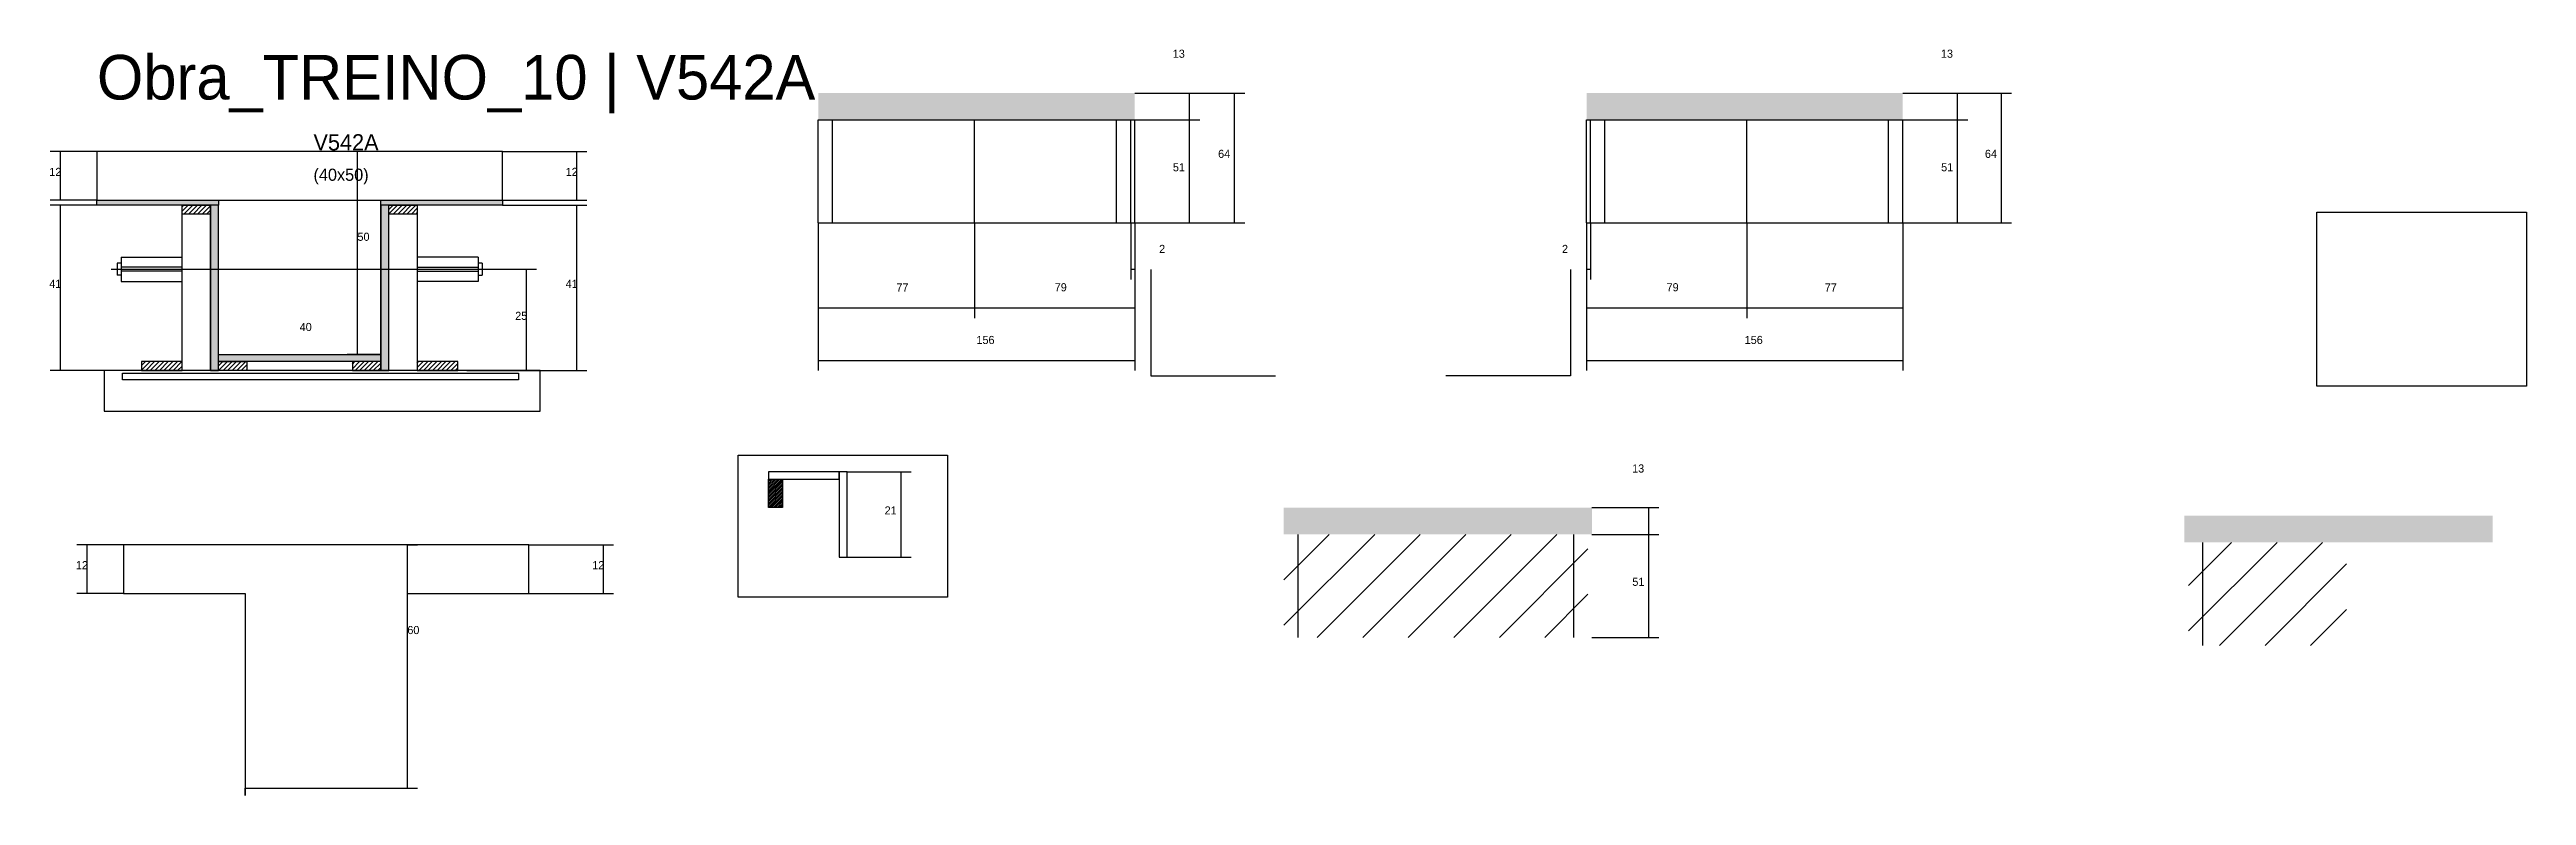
# Model space of a CAD drawing. Header units: metres. Extents: x -41 to 34840, y -36000 to 1848.
# Drawn here: x 23257 to 24478, y -18403 to -18035 of the extents above; entities that cross this region are included whole.
import ezdxf

# ---------------------------------------------------------------- set-up
doc = ezdxf.new("R2010")
doc.units = ezdxf.units.M
for name, color, linetype in [('barrote', 126, 'Continuous'), ('CONCRETO', 251, 'Continuous'), ('COTA', 4, 'Continuous'), ('Cota Seção (2x)', 4, 'Continuous'), ('Hachura', 253, 'Continuous'), ('LABEL_ID', 3, 'Continuous'), ('Madeira', 126, 'Continuous'), ('NOMENCLATURA', 7, 'Continuous'), ('Painéis', 200, 'Continuous'), ('SARR_2.2x7', 40, 'Continuous'), ('SCO-___-LAJ', 4, 'Continuous'), ('TENSOR', 2, 'Continuous'), ('Texto Seção', 7, 'Continuous')]:
    doc.layers.add(name, color=color, linetype=linetype)

msp = doc.modelspace()

# ---------------------------------------------------------------- texts
at = {"layer": 'COTA'}
for s, p in [('13', (23810.6, -18039.4)), ('13', (24189.5, -18039.4)), ('51', (23810.7, -18095.4)), ('64', (23833, -18088.8)), ('51', (24189.6, -18095.4)), ('64', (24211.2, -18088.8)), ('12', (23256.5, -18097.7)), ('12', (23511.2, -18097.7)), ('2', (23803.9, -18135.7)), ('2', (24002.6, -18135.7)), ('41', (23256.5, -18152.9)), ('41', (23511.2, -18152.9)), ('77', (23674.3, -18154.7)), ('79', (23752.4, -18154.6)), ('79', (24054.2, -18154.6)), ('77', (24132.2, -18154.7)), ('25', (23486.3, -18168.7)), ('156', (23713.8, -18180.6)), ('156', (24092.7, -18180.6)), ('13', (24037.2, -18244)), ('12', (23269.6, -18291.7)), ('12', (23524.3, -18291.7)), ('51', (24037.3, -18299.9))]:
    msp.add_text(s, height=4, dxfattribs=at).set_placement(p)
at = {"layer": 'Cota Seção (2x)'}
for s, p in [('50', (23408.5, -18129.7)), ('40', (23380, -18174.2)), ('21', (23668.5, -18264.7)), ('60', (23433.1, -18323.7))]:
    msp.add_text(s, height=4, dxfattribs=at).set_placement(p)
at = {"layer": 'LABEL_ID'}
msp.add_text('Obra_TREINO_10 | V542A', height=22, dxfattribs=at).set_placement((23280, -18060))
at = {"layer": 'Texto Seção'}
for s, height, p in [('V542A', 8, (23386.8, -18085.1)), ('(40x50)', 6, (23386.8, -18100.1))]:
    msp.add_text(s, height=height, dxfattribs=at).set_placement(p)

# ---------------------------------------------------------------- hatches: boundary and pattern name
at = {"layer": 'COTA'}
h = msp.add_hatch(dxfattribs=at)
h.set_pattern_fill('AR-CONC', scale=0.03)
h.paths.add_polyline_path([(23635.8, -18056.8), (23635.8, -18070), (23635.8, -18070), (23791.9, -18070), (23791.9, -18070), (23791.9, -18056.8), (23791.9, -18056.8), (23635.8, -18056.8)])
h = msp.add_hatch(dxfattribs=at)
h.set_pattern_fill('AR-CONC', scale=0.03)
h.paths.add_polyline_path([(24014.7, -18056.8), (24014.7, -18070), (24014.7, -18070), (24170.7, -18070), (24170.7, -18070), (24170.7, -18056.8), (24170.7, -18056.8), (24014.7, -18056.8)])
h = msp.add_hatch(dxfattribs=at)
h.set_pattern_fill('AR-CONC', scale=0.03)
h.paths.add_polyline_path([(24017.4, -18274.5), (24017.4, -18261.3), (23865.4, -18261.3), (23865.4, -18274.5), (23937.4, -18274.5)])
h = msp.add_hatch(dxfattribs=at)
h.set_pattern_fill('AR-CONC', scale=0.03)
h.paths.add_polyline_path([(24461.6, -18278.5), (24461.6, -18265.3), (24309.6, -18265.3), (24309.6, -18278.5), (24389.6, -18278.5)])
at = {"layer": 'Hachura'}
h = msp.add_hatch(color=8, dxfattribs=at)
h.dxf.hatch_style = 1
h.paths.add_polyline_path([(23280, -18112.1), (23280, -18109.7), (23280, -18109.7), (23340, -18109.7), (23340, -18109.7), (23340, -18112.1), (23340, -18112.1), (23280, -18112.1)])
h = msp.add_hatch(dxfattribs=at)
h.set_pattern_fill('ANSI31', scale=0.5)
h.paths.add_polyline_path([(23322, -18116.5), (23322, -18112.1), (23322, -18112.1), (23336, -18112.1), (23336, -18112.1), (23336, -18116.5), (23336, -18116.5), (23322, -18116.5)])
h = msp.add_hatch(color=8, dxfattribs=at)
h.dxf.hatch_style = 1
h.paths.add_polyline_path([(23340, -18112.1), (23336, -18112.1), (23336, -18112.1), (23336, -18193.7), (23336, -18193.7), (23340, -18193.7), (23340, -18193.7), (23340, -18112.1)])
h = msp.add_hatch(color=8, dxfattribs=at)
h.dxf.hatch_style = 1
h.paths.add_polyline_path([(23420, -18112.1), (23420, -18109.7), (23420, -18109.7), (23480, -18109.7), (23480, -18109.7), (23480, -18112.1), (23480, -18112.1), (23420, -18112.1)])
h = msp.add_hatch(color=8, dxfattribs=at)
h.dxf.hatch_style = 1
h.paths.add_polyline_path([(23424, -18112.1), (23420, -18112.1), (23420, -18112.1), (23420, -18193.7), (23420, -18193.7), (23424, -18193.7), (23424, -18193.7), (23424, -18112.1)])
h = msp.add_hatch(dxfattribs=at)
h.set_pattern_fill('ANSI31', scale=0.5)
h.paths.add_polyline_path([(23424, -18116.5), (23424, -18112.1), (23424, -18112.1), (23438, -18112.1), (23438, -18112.1), (23438, -18116.5), (23438, -18116.5), (23424, -18116.5)])
h = msp.add_hatch(dxfattribs=at)
h.set_pattern_fill('ANSI31', scale=0.5)
h.paths.add_polyline_path([(23322, -18193.7), (23322, -18189.3), (23322, -18189.3), (23302, -18189.3), (23302, -18189.3), (23302, -18193.7), (23302, -18193.7), (23322, -18193.7)])
h = msp.add_hatch(color=8, dxfattribs=at)
h.dxf.hatch_style = 1
h.paths.add_polyline_path([(23340, -18189.3), (23340, -18185.7), (23340, -18185.7), (23420, -18185.7), (23420, -18185.7), (23420, -18189.3), (23420, -18189.3), (23340, -18189.3)])
h = msp.add_hatch(dxfattribs=at)
h.set_pattern_fill('ANSI31', scale=0.5)
h.paths.add_polyline_path([(23340, -18193.7), (23340, -18189.3), (23340, -18189.3), (23354, -18189.3), (23354, -18189.3), (23354, -18193.7), (23354, -18193.7), (23340, -18193.7)])
h = msp.add_hatch(dxfattribs=at)
h.set_pattern_fill('ANSI31', scale=0.5)
h.paths.add_polyline_path([(23420, -18193.7), (23420, -18189.3), (23420, -18189.3), (23406, -18189.3), (23406, -18189.3), (23406, -18193.7), (23406, -18193.7), (23420, -18193.7)])
h = msp.add_hatch(dxfattribs=at)
h.set_pattern_fill('ANSI31', scale=0.5)
h.paths.add_polyline_path([(23458, -18193.7), (23458, -18189.3), (23458, -18189.3), (23438, -18189.3), (23438, -18189.3), (23438, -18193.7), (23438, -18193.7), (23458, -18193.7)])
h = msp.add_hatch(dxfattribs=at)
h.set_pattern_fill('ANSI31', scale=5)
h.paths.add_polyline_path([(23937.4, -18325.3), (23937.4, -18274.5), (23865.4, -18274.5), (23865.4, -18325.3)])
h = msp.add_hatch(dxfattribs=at)
h.set_pattern_fill('ANSI31', scale=5)
h.paths.add_polyline_path([(24015.4, -18325.3), (24015.4, -18274.5), (23937.4, -18274.5), (23937.4, -18325.3)])
h = msp.add_hatch(dxfattribs=at)
h.set_pattern_fill('ANSI31', scale=5)
h.paths.add_polyline_path([(24389.6, -18329.3), (24389.6, -18278.5), (24311.6, -18278.5), (24311.6, -18329.3)])
at = {"layer": 'Madeira'}
h = msp.add_hatch(dxfattribs=at)
h.set_pattern_fill('ANSI31', scale=0.2)
h.paths.add_polyline_path([(23611.2, -18261.3), (23618.2, -18261.3), (23618.2, -18247.3), (23611.2, -18247.3)])

# ---------------------------------------------------------------- linework, layer by layer
for p, q in [((23290, -18140.7), (23290, -18146.7)), ((23292, -18140.7), (23290, -18140.7)), ((23292, -18137.7), (23292, -18149.7)), ((23292, -18137.7), (23322, -18137.7)), ((23468, -18137.7), (23438, -18137.7)), ((23468, -18137.7), (23468, -18149.7)), ((23470, -18140.7), (23468, -18140.7)), ((23470, -18140.7), (23470, -18146.7)), ((23292, -18146.7), (23290, -18146.7)), ((23322, -18142.7), (23292, -18142.7)), ((23322, -18144.7), (23292, -18144.7)), ((23292, -18149.7), (23322, -18149.7)), ((23438, -18142.7), (23468, -18142.7)), ((23438, -18144.7), (23468, -18144.7)), ((23468, -18149.7), (23438, -18149.7)), ((23468, -18146.7), (23470, -18146.7))]:
    msp.add_line(p, q)
for points in [[(24374.9, -18115.5), (24478.3, -18115.5), (24478.3, -18201.4), (24374.9, -18201.4)], [(23596.2, -18235.5), (23699.6, -18235.5), (23699.6, -18305.4), (23596.2, -18305.4)]]:
    msp.add_lwpolyline(points, close=True)
at = {"layer": 'barrote'}
msp.add_lwpolyline([(23283.6, -18213.7), (23498.6, -18213.7), (23498.6, -18193.7), (23283.6, -18193.7)], close=True, dxfattribs=at)
at = {"layer": 'CONCRETO'}
msp.add_lwpolyline([(23420, -18109.7), (23480, -18109.7), (23480, -18085.7), (23420, -18085.7), (23420, -18085.7), (23280, -18085.7), (23280, -18109.7)], dxfattribs=at)
for points in [[(23280, -18109.7), (23480, -18109.7), (23480, -18085.7), (23280, -18085.7)], [(23353.1, -18303.7), (23353.1, -18403.3), (23353.1, -18403.3), (23353.1, -18399.7), (23433.1, -18399.7), (23433.1, -18303.7), (23493.1, -18303.7), (23493.1, -18279.7), (23433.1, -18279.7), (23433.1, -18279.7), (23353.1, -18279.7), (23293.1, -18279.7), (23293.1, -18303.7)]]:
    msp.add_lwpolyline(points, close=True, dxfattribs=at)
at = {"layer": 'COTA'}
for p, q in [((23791.9, -18056.8), (23823.9, -18056.8)), ((23791.9, -18056.8), (23846.1, -18056.8)), ((23818.9, -18070), (23818.9, -18056.8)), ((23841.1, -18120.8), (23841.1, -18056.8)), ((24170.7, -18056.8), (24202.7, -18056.8)), ((24170.7, -18056.8), (24224.3, -18056.8)), ((24197.7, -18070), (24197.7, -18056.8)), ((24219.3, -18120.8), (24219.3, -18056.8)), ((23789.9, -18070), (23823.9, -18070)), ((23791.9, -18070), (23823.9, -18070)), ((23818.9, -18120.8), (23818.9, -18070)), ((24170.7, -18070), (24202.7, -18070)), ((24170.7, -18070), (24202.7, -18070)), ((24197.7, -18120.8), (24197.7, -18070)), ((23280, -18085.7), (23257, -18085.7)), ((23262, -18109.7), (23262, -18085.7)), ((23480, -18085.7), (23521.7, -18085.7)), ((23516.7, -18109.7), (23516.7, -18085.7)), ((23280, -18109.7), (23257, -18109.7)), ((23322, -18112.1), (23257, -18112.1)), ((23262, -18193.7), (23262, -18112.1)), ((23480, -18109.7), (23521.7, -18109.7)), ((23480, -18112.1), (23521.7, -18112.1)), ((23516.7, -18193.7), (23516.7, -18112.1)), ((23635.8, -18120.8), (23635.8, -18193.7)), ((23635.8, -18120.8), (23635.8, -18167.8)), ((23712.9, -18120.8), (23712.9, -18167.8)), ((23712.9, -18120.8), (23712.9, -18167.8)), ((23789.9, -18120.8), (23823.9, -18120.8)), ((23789.9, -18120.8), (23789.9, -18148.7)), ((23791.9, -18120.8), (23791.9, -18193.7)), ((23791.9, -18120.8), (23791.9, -18167.8)), ((23791.9, -18120.8), (23791.9, -18148.7)), ((23791.9, -18120.8), (23846.1, -18120.8)), ((24014.7, -18120.8), (24014.7, -18193.7)), ((24014.7, -18120.8), (24014.7, -18167.8)), ((24014.7, -18120.8), (24014.7, -18148.7)), ((24016.7, -18120.8), (24016.7, -18148.7)), ((24093.7, -18120.8), (24093.7, -18167.8)), ((24093.7, -18120.8), (24093.7, -18167.8)), ((24170.7, -18120.8), (24170.7, -18193.7)), ((24170.7, -18120.8), (24202.7, -18120.8)), ((24170.7, -18120.8), (24170.7, -18167.8)), ((24170.7, -18120.8), (24224.3, -18120.8)), ((23473.3, -18143.7), (23496.8, -18143.7)), ((23491.8, -18193.7), (23491.8, -18143.7)), ((23789.9, -18143.7), (23791.9, -18143.7)), ((24014.7, -18143.7), (24016.7, -18143.7)), ((23635.8, -18162.8), (23712.9, -18162.8)), ((23712.9, -18162.8), (23791.9, -18162.8)), ((24014.7, -18162.8), (24093.7, -18162.8)), ((24093.7, -18162.8), (24170.7, -18162.8)), ((23635.8, -18188.7), (23791.9, -18188.7)), ((24014.7, -18188.7), (24170.7, -18188.7)), ((23322, -18193.7), (23257, -18193.7)), ((23462.4, -18193.7), (23521.7, -18193.7)), ((23473.3, -18193.7), (23496.8, -18193.7)), ((24017.4, -18261.3), (24050.4, -18261.3)), ((24045.4, -18274.5), (24045.4, -18261.3)), ((24017.4, -18274.5), (24050.4, -18274.5)), ((24017.4, -18274.5), (24050.4, -18274.5)), ((24045.4, -18325.3), (24045.4, -18274.5)), ((23293.1, -18279.7), (23270.1, -18279.7)), ((23275.1, -18303.7), (23275.1, -18279.7)), ((23493.1, -18279.7), (23534.8, -18279.7)), ((23529.8, -18303.7), (23529.8, -18279.7)), ((23293.1, -18303.7), (23270.1, -18303.7)), ((23493.1, -18303.7), (23534.8, -18303.7)), ((24017.4, -18325.3), (24050.4, -18325.3))]:
    msp.add_line(p, q, dxfattribs=at)
at = {"layer": 'Cota Seção (2x)'}
for p, q in [((23420, -18085.7), (23403.5, -18085.7)), ((23408.5, -18185.7), (23408.5, -18085.7)), ((23340, -18193.7), (23340, -18180.7)), ((23340, -18185.7), (23420, -18185.7)), ((23420, -18185.7), (23403.5, -18185.7)), ((23420, -18193.7), (23420, -18180.7)), ((23650.1, -18243.7), (23681.6, -18243.7)), ((23676.6, -18285.7), (23676.6, -18243.7)), ((23433.1, -18399.7), (23433.1, -18279.7)), ((23433.1, -18279.7), (23438.1, -18279.7)), ((23650.1, -18285.7), (23681.6, -18285.7)), ((23433.1, -18399.7), (23438.1, -18399.7))]:
    msp.add_line(p, q, dxfattribs=at)
at = {"layer": 'Madeira'}
for points in [[(23322, -18116.5), (23322, -18112.1), (23336, -18112.1), (23336, -18116.5)], [(23322, -18112.1), (23336, -18112.1), (23336, -18193.7), (23322, -18193.7)], [(23424, -18116.5), (23424, -18112.1), (23438, -18112.1), (23438, -18116.5)], [(23424, -18112.1), (23438, -18112.1), (23438, -18193.7), (23424, -18193.7)], [(23322, -18193.7), (23322, -18189.3), (23302, -18189.3), (23302, -18193.7)], [(23340, -18193.7), (23340, -18189.3), (23354, -18189.3), (23354, -18193.7)], [(23420, -18193.7), (23420, -18189.3), (23406, -18189.3), (23406, -18193.7)], [(23458, -18193.7), (23458, -18189.3), (23438, -18189.3), (23438, -18193.7)], [(23283.6, -18213.7), (23498.6, -18213.7), (23498.6, -18193.7), (23283.6, -18193.7)], [(23611.2, -18247.3), (23618.2, -18247.3), (23618.2, -18261.3), (23611.2, -18261.3)]]:
    msp.add_lwpolyline(points, close=True, dxfattribs=at)
at = {"layer": 'NOMENCLATURA'}
for p, q in [((23799.8, -18143.9), (23799.8, -18196.3)), ((24006.8, -18143.9), (24006.8, -18196.3)), ((23799.8, -18196.3), (23861.3, -18196.3)), ((24006.8, -18196.3), (23945.3, -18196.3))]:
    msp.add_line(p, q, dxfattribs=at)
at = {"layer": 'Painéis'}
for p, q in [((23635.8, -18070), (23791.9, -18070)), ((23635.8, -18120.8), (23635.8, -18070)), ((23712.9, -18120.8), (23712.9, -18070)), ((23789.9, -18120.8), (23789.9, -18070)), ((23791.9, -18120.8), (23791.9, -18070)), ((24014.7, -18070), (24170.7, -18070)), ((24014.7, -18120.8), (24014.7, -18070)), ((24016.7, -18120.8), (24016.7, -18070)), ((24093.7, -18120.8), (24093.7, -18070)), ((24170.7, -18120.8), (24170.7, -18070)), ((23280, -18109.7), (23340, -18109.7)), ((23336, -18193.7), (23336, -18112.1)), ((23420, -18109.7), (23480, -18109.7)), ((23420, -18193.7), (23420, -18112.1)), ((23635.8, -18120.8), (23791.9, -18120.8)), ((24014.7, -18120.8), (24170.7, -18120.8)), ((23340, -18185.7), (23420, -18185.7)), ((23340, -18189.3), (23340, -18185.7)), ((23420, -18189.3), (23420, -18185.7))]:
    msp.add_line(p, q, dxfattribs=at)
for points in [[(23280, -18112.1), (23280, -18109.7), (23340, -18109.7), (23340, -18112.1)], [(23340, -18112.1), (23336, -18112.1), (23336, -18193.7), (23340, -18193.7)], [(23420, -18112.1), (23420, -18109.7), (23480, -18109.7), (23480, -18112.1)], [(23424, -18112.1), (23420, -18112.1), (23420, -18193.7), (23424, -18193.7)], [(23340, -18189.3), (23340, -18185.7), (23420, -18185.7), (23420, -18189.3)], [(23646.1, -18285.7), (23650.1, -18285.7), (23650.1, -18243.7), (23646.1, -18243.7)]]:
    msp.add_lwpolyline(points, close=True, dxfattribs=at)
msp.add_lwpolyline([(23646.1, -18243.7), (23611.2, -18243.7), (23611.2, -18247.3), (23646.1, -18247.3), (23646.1, -18243.7)], dxfattribs=at)
at = {"layer": 'SARR_2.2x7'}
for p, q in [((23642.8, -18120.8), (23642.8, -18070)), ((23782.9, -18120.8), (23782.9, -18070)), ((24023.7, -18120.8), (24023.7, -18070)), ((24163.7, -18120.8), (24163.7, -18070)), ((23872.4, -18325.3), (23872.4, -18274.5)), ((24008.4, -18325.3), (24008.4, -18274.5)), ((24318.6, -18329.3), (24318.6, -18278.5))]:
    msp.add_line(p, q, dxfattribs=at)
at = {"layer": 'SCO-___-LAJ'}
msp.add_lwpolyline([(23292.6, -18195), (23487.9, -18195), (23487.9, -18198.2), (23292.6, -18198.2)], close=True, dxfattribs=at)
at = {"layer": 'TENSOR'}
msp.add_line((23287, -18143.7), (23473.3, -18143.7), dxfattribs=at)

msp.set_redraw_order([(e.dxf.handle, doc.entitydb.next_handle()) for e in msp.query("TEXT MTEXT ATTDEF DIMENSION ARC_DIMENSION")])  # texts and dimensions are drawn at this point

doc.saveas('drawing.dxf')
